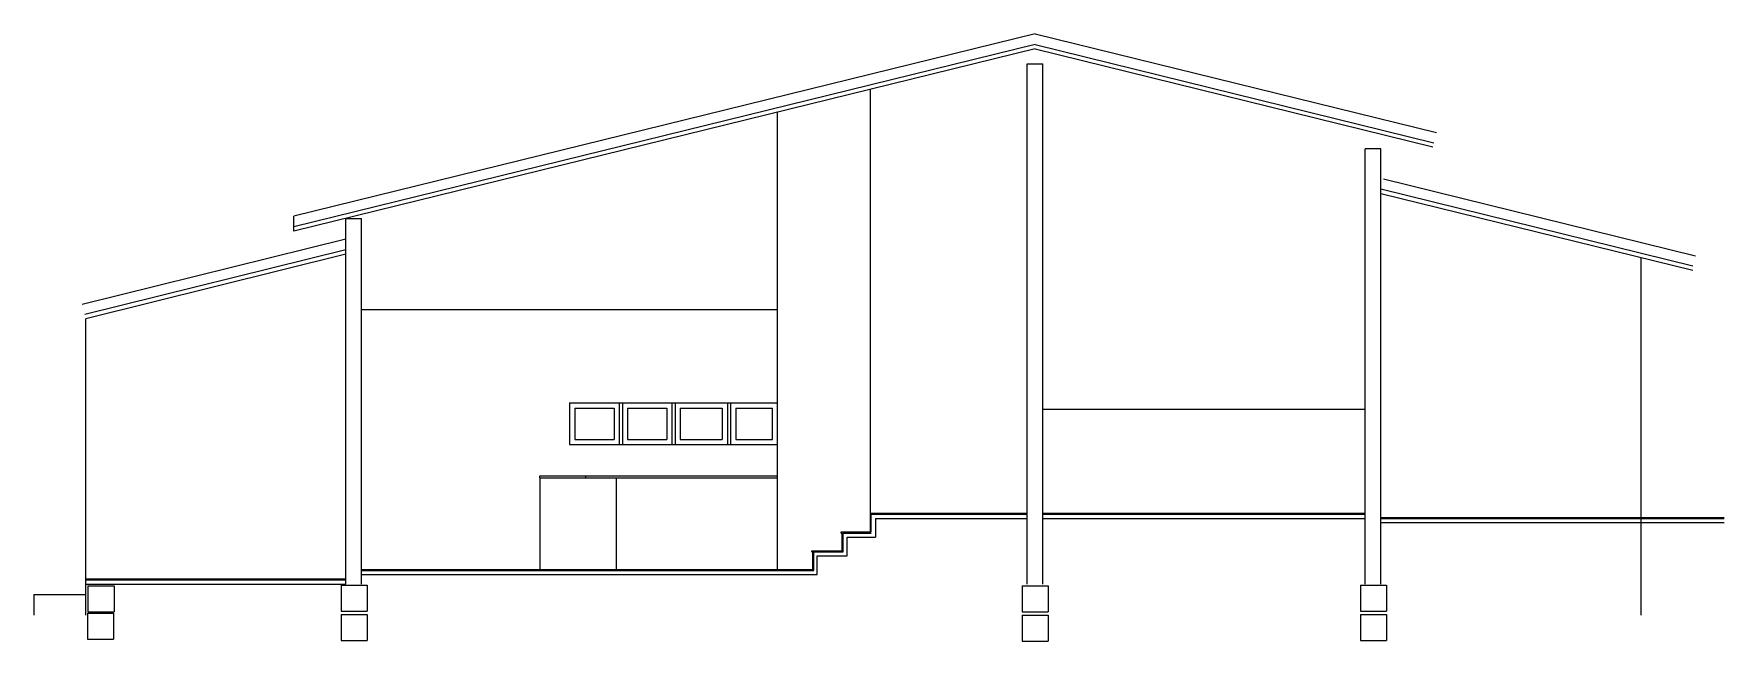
# Model space of a CAD drawing. Header units: metres. Extents: x 433 to 682, y 535 to 584.
# Drawn here: x 647.97 to 664.22, y 569.59 to 575.43 of the extents above; entities that cross this region are included whole.
import ezdxf

# ---------------------------------------------------------------- set-up
doc = ezdxf.new("R2010")
doc.units = ezdxf.units.M
doc.layers.add('ARQ_AVENARIA', color=4, linetype='Continuous')
doc.layers.add('ARQ_LINHA-02', color=2, linetype='Continuous')

msp = doc.modelspace()

# ---------------------------------------------------------------- linework, layer by layer
at = {"layer": 'ARQ_AVENARIA'}
for p, q in [((657.517, 570.137), (657.517, 575.137)), ((657.667, 570.137), (657.667, 575.137)), ((660.767, 570.137), (660.767, 574.319)), ((660.917, 570.137), (660.917, 574.319)), ((650.967, 570.137), (650.967, 573.651)), ((651.117, 570.137), (651.117, 573.651))]:
    msp.add_line(p, q, dxfattribs=at)
at = {"layer": 'ARQ_LINHA-02'}
for p, q in [((657.592, 575.426), (650.467, 573.673)), ((657.592, 575.426), (661.451, 574.476)), ((657.592, 575.323), (650.467, 573.57)), ((657.592, 575.281), (650.467, 573.528)), ((657.592, 575.323), (661.427, 574.379)), ((657.592, 575.281), (661.417, 574.34)), ((657.517, 575.137), (657.667, 575.137)), ((656.007, 574.891), (656.007, 570.637)), ((655.117, 570.277), (655.117, 574.672)), ((660.917, 574.319), (660.767, 574.319)), ((660.941, 574.031), (663.941, 573.292)), ((660.917, 573.934), (663.917, 573.195)), ((660.917, 573.892), (663.917, 573.154)), ((650.467, 573.528), (650.467, 573.673)), ((650.967, 573.651), (651.117, 573.651)), ((650.967, 573.451), (648.433, 572.823)), ((650.967, 573.348), (648.457, 572.726)), ((650.967, 573.307), (648.467, 572.687)), ((663.417, 573.277), (663.417, 569.837)), ((648.467, 569.837), (648.467, 572.687)), ((651.117, 572.777), (655.117, 572.777)), ((653.117, 571.877), (653.117, 571.477)), ((653.117, 571.877), (655.117, 571.877)), ((653.595, 571.877), (653.595, 571.477)), ((653.625, 571.877), (653.625, 571.477)), ((654.102, 571.877), (654.102, 571.477)), ((654.132, 571.877), (654.132, 571.477)), ((654.56, 571.877), (654.56, 571.877)), ((654.635, 571.877), (654.635, 571.477)), ((654.665, 571.877), (654.665, 571.477)), ((653.167, 571.827), (653.545, 571.827)), ((653.167, 571.827), (653.167, 571.527)), ((653.545, 571.827), (653.545, 571.527)), ((653.675, 571.827), (654.052, 571.827)), ((653.675, 571.827), (653.675, 571.527)), ((654.052, 571.827), (654.052, 571.527)), ((654.182, 571.827), (654.585, 571.827)), ((654.182, 571.827), (654.182, 571.527)), ((654.585, 571.827), (654.585, 571.527)), ((654.715, 571.827), (654.715, 571.527)), ((654.715, 571.827), (655.067, 571.827)), ((655.067, 571.527), (655.067, 571.827)), ((657.667, 571.817), (660.767, 571.817)), ((653.167, 571.527), (653.545, 571.527)), ((653.675, 571.527), (654.052, 571.527)), ((654.182, 571.527), (654.585, 571.527)), ((654.715, 571.527), (655.067, 571.527)), ((653.117, 571.477), (655.117, 571.477)), ((652.833, 571.177), (655.117, 571.177)), ((652.833, 571.157), (652.833, 571.177)), ((652.833, 571.157), (652.833, 570.267)), ((652.833, 571.157), (655.117, 571.157)), ((653.274, 571.157), (653.274, 571.177)), ((653.564, 571.157), (653.564, 570.267)), ((656.017, 570.637), (656.017, 570.817)), ((656.017, 570.637), (656.017, 570.817)), ((656.017, 570.817), (657.517, 570.817)), ((656.017, 570.807), (657.517, 570.807)), ((656.057, 570.767), (657.517, 570.767)), ((656.057, 570.767), (656.057, 570.587)), ((657.667, 570.817), (660.767, 570.817)), ((657.667, 570.807), (660.767, 570.807)), ((657.667, 570.767), (660.767, 570.767)), ((660.917, 570.777), (664.217, 570.777)), ((660.917, 570.767), (664.217, 570.767)), ((660.917, 570.727), (664.217, 570.727)), ((655.727, 570.637), (656.017, 570.637)), ((655.727, 570.627), (655.727, 570.637)), ((655.727, 570.627), (655.737, 570.627)), ((655.737, 570.457), (655.737, 570.627)), ((655.747, 570.447), (655.747, 570.627)), ((655.747, 570.627), (656.017, 570.627)), ((655.787, 570.407), (655.787, 570.587)), ((655.787, 570.587), (656.057, 570.587)), ((655.447, 570.457), (655.737, 570.457)), ((655.447, 570.447), (655.447, 570.457)), ((655.447, 570.447), (655.747, 570.447)), ((655.457, 570.277), (655.457, 570.447)), ((655.467, 570.267), (655.467, 570.447)), ((655.497, 570.227), (655.497, 570.407)), ((655.497, 570.407), (655.787, 570.407)), ((651.117, 570.277), (655.457, 570.277)), ((651.117, 570.267), (655.467, 570.267)), ((651.117, 570.227), (655.497, 570.227)), ((648.467, 570.187), (650.967, 570.187)), ((648.467, 570.177), (650.967, 570.177)), ((648.467, 570.137), (650.967, 570.137)), ((648.488, 570.121), (648.738, 570.121)), ((648.488, 570.121), (648.488, 569.871)), ((648.738, 570.121), (648.738, 569.871)), ((650.921, 570.126), (651.171, 570.126)), ((650.921, 570.126), (650.921, 569.876)), ((651.171, 570.126), (651.171, 569.876)), ((657.468, 570.12), (657.718, 570.12)), ((657.468, 570.12), (657.468, 569.87)), ((657.718, 570.12), (657.718, 569.87)), ((660.721, 570.127), (660.971, 570.127)), ((660.721, 570.127), (660.721, 569.877)), ((660.971, 570.127), (660.971, 569.877)), ((647.967, 570.037), (648.467, 570.037)), ((647.967, 570.037), (647.967, 569.837)), ((648.483, 569.856), (648.733, 569.856)), ((648.483, 569.856), (648.483, 569.606)), ((648.488, 569.871), (648.738, 569.871)), ((648.733, 569.856), (648.733, 569.606)), ((650.921, 569.876), (651.171, 569.876)), ((650.921, 569.843), (651.171, 569.843)), ((650.921, 569.843), (650.921, 569.593)), ((651.171, 569.843), (651.171, 569.593)), ((657.468, 569.87), (657.718, 569.87)), ((657.468, 569.837), (657.718, 569.837)), ((657.468, 569.837), (657.468, 569.587)), ((657.718, 569.837), (657.718, 569.587)), ((660.721, 569.877), (660.971, 569.877)), ((660.721, 569.844), (660.971, 569.844)), ((660.721, 569.844), (660.721, 569.594)), ((660.971, 569.844), (660.971, 569.594)), ((648.483, 569.606), (648.733, 569.606)), ((650.921, 569.593), (651.171, 569.593)), ((657.468, 569.587), (657.718, 569.587)), ((660.721, 569.594), (660.971, 569.594))]:
    msp.add_line(p, q, dxfattribs=at)

doc.saveas('drawing.dxf')
